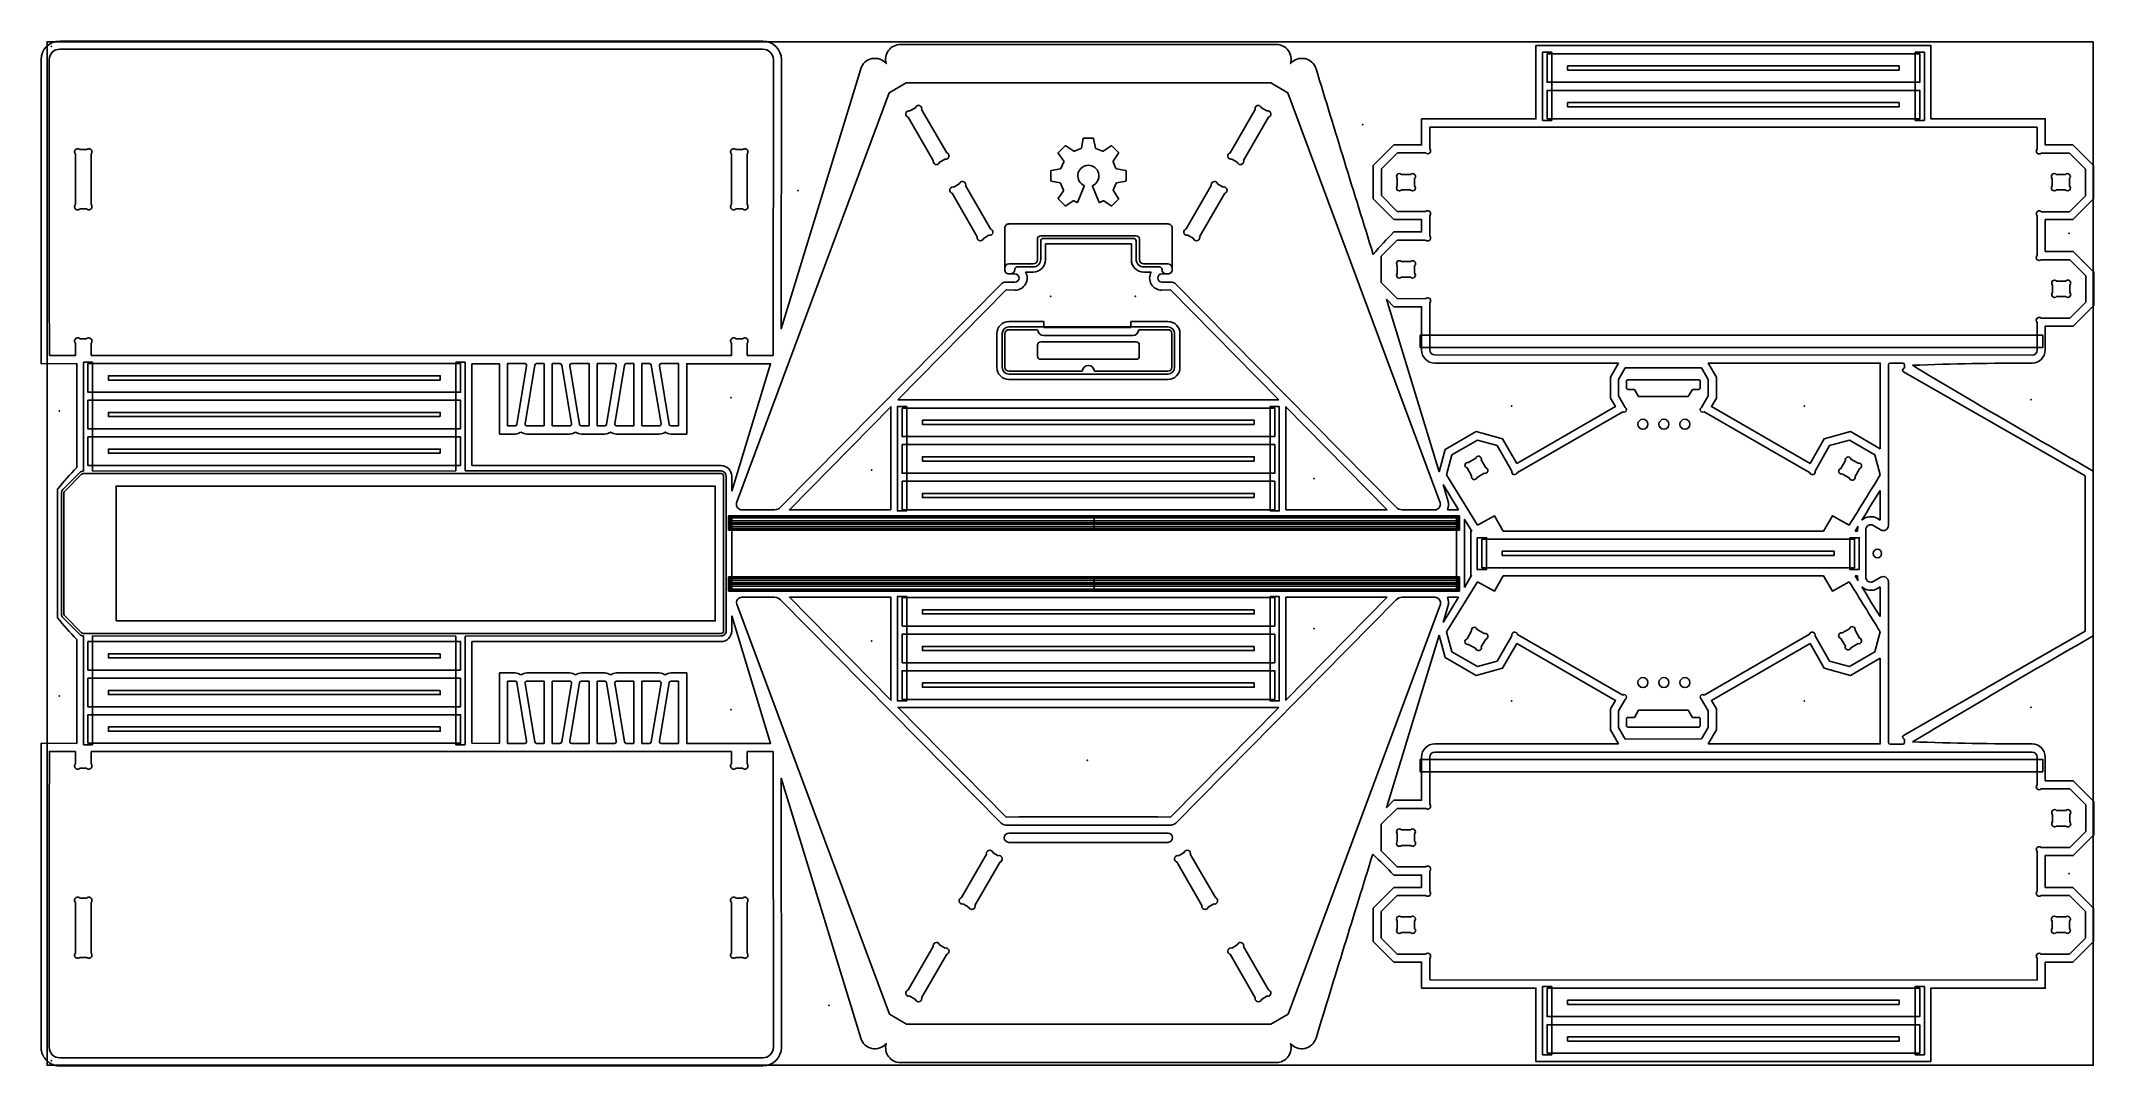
# Model space of a CAD drawing. Extents: x -0.3 to 96, y 0 to 48.1.
import ezdxf

# ---------------------------------------------------------------- set-up
doc = ezdxf.new("R2010")
doc.units = 0
doc.header["$MEASUREMENT"] = 0
for name, color, linetype in [('ANGLED_POCKET_3D', 7, 'CONTINUOUS'), ('ANGLED_POCKET_ENTRY', 3, 'CONTINUOUS'), ('BOARD_FIXINGS', 6, 'CONTINUOUS'), ('CUTTING_PROFILE', 6, 'CONTINUOUS'), ('POCKETS_10MM', 5, 'CONTINUOUS'), ('POCKETS_5MM', 4, 'CONTINUOUS'), ('PROFILE_-_INSIDE', 30, 'CONTINUOUS'), ('PROFILE_-_OUTSIDE', 18, 'CONTINUOUS'), ('STOCK_PERIMETER', 1, 'CONTINUOUS')]:
    doc.layers.add(name, color=color, linetype=linetype)

msp = doc.modelspace()

# ---------------------------------------------------------------- linework, layer by layer
at = {"layer": 'ANGLED_POCKET_3D'}
for p, q in [((31.969, 25.783), (31.969, 25.726)), ((31.969, 25.783, -0.42), (31.969, 25.783)), ((31.969, 25.114, -0.42), (31.969, 25.783, -0.42)), ((66.264, 25.783, -0.42), (31.969, 25.783, -0.42)), ((66.264, 25.783), (31.969, 25.783)), ((31.969, 25.783, -0.21), (31.969, 25.726, -0.21)), ((66.264, 25.783, -0.21), (31.969, 25.783, -0.21)), ((66.264, 25.754), (31.969, 25.754)), ((31.969, 25.726), (31.969, 25.726, -0.354)), ((31.969, 25.167), (31.969, 25.726)), ((31.969, 25.726, -0.354), (31.969, 25.372, -0.354)), ((32.049, 25.726), (31.969, 25.726)), ((31.969, 25.726, -0.177), (31.969, 25.269, -0.177)), ((31.969, 25.448, -0.354), (31.969, 25.448, -0.42)), ((66.264, 25.448, -0.42), (31.969, 25.448, -0.42)), ((31.969, 25.447, -0.354), (31.969, 25.447)), ((32.049, 25.447), (31.969, 25.447)), ((31.969, 25.372, -0.354), (31.969, 25.167)), ((31.969, 25.288, -0.21), (31.969, 25.114, -0.21)), ((32.049, 25.167), (31.969, 25.167)), ((31.969, 25.167), (31.969, 25.114)), ((66.264, 25.14), (31.969, 25.14)), ((31.969, 25.114), (31.969, 25.114, -0.42)), ((66.264, 25.114), (31.969, 25.114)), ((66.264, 25.114, -0.42), (31.969, 25.114, -0.42)), ((66.264, 25.114, -0.21), (31.969, 25.114, -0.21)), ((32.009, 25.726), (32.009, 25.167)), ((32.049, 25.726), (32.049, 25.726, -0.354)), ((32.049, 25.167), (32.049, 25.726)), ((32.049, 25.726, -0.354), (32.049, 25.372, -0.354)), ((66.185, 25.726, -0.354), (32.049, 25.726, -0.354)), ((66.185, 25.726), (32.049, 25.726)), ((32.049, 25.726, -0.177), (32.049, 25.269, -0.177)), ((66.185, 25.726, -0.177), (32.049, 25.726, -0.177)), ((66.185, 25.549, -0.354), (32.049, 25.549, -0.354)), ((32.049, 25.447, -0.354), (32.049, 25.447)), ((32.049, 25.372, -0.354), (32.049, 25.167)), ((66.185, 25.372, -0.354), (32.049, 25.372, -0.354)), ((66.185, 25.269, -0.177), (32.049, 25.269, -0.177)), ((66.185, 25.167), (32.049, 25.167)), ((49.117, 25.114, -0.42), (49.117, 25.783, -0.42)), ((49.117, 25.783, -0.42), (49.117, 25.783)), ((49.117, 25.783), (49.117, 25.726)), ((49.117, 25.726), (49.117, 25.726, -0.354)), ((49.117, 25.726, -0.354), (49.117, 25.372, -0.354)), ((49.117, 25.372, -0.354), (49.117, 25.167)), ((49.117, 25.167), (49.117, 25.114)), ((49.117, 25.114), (49.117, 25.114, -0.42)), ((66.185, 25.726), (66.264, 25.726)), ((66.185, 25.167), (66.185, 25.726)), ((66.185, 25.726), (66.185, 25.726, -0.354)), ((66.185, 25.726, -0.354), (66.185, 25.372, -0.354)), ((66.185, 25.726, -0.177), (66.185, 25.269, -0.177)), ((66.185, 25.447, -0.354), (66.185, 25.447)), ((66.185, 25.447), (66.264, 25.447)), ((66.185, 25.372, -0.354), (66.185, 25.167)), ((66.264, 25.167), (66.185, 25.167)), ((66.225, 25.726), (66.225, 25.167)), ((66.264, 25.783), (66.264, 25.726)), ((66.264, 25.783, -0.42), (66.264, 25.783)), ((66.264, 25.114, -0.42), (66.264, 25.783, -0.42)), ((66.264, 25.783, -0.21), (66.264, 25.726, -0.21)), ((66.264, 25.726), (66.264, 25.726, -0.354)), ((66.264, 25.726, -0.354), (66.264, 25.372, -0.354)), ((66.264, 25.167), (66.264, 25.726)), ((66.264, 25.726, -0.177), (66.264, 25.269, -0.177)), ((66.264, 25.448, -0.354), (66.264, 25.448, -0.42)), ((66.264, 25.447, -0.354), (66.264, 25.447)), ((66.264, 25.372, -0.354), (66.264, 25.167)), ((66.264, 25.288, -0.21), (66.264, 25.114, -0.21)), ((66.264, 25.167), (66.264, 25.114)), ((66.264, 25.114), (66.264, 25.114, -0.42)), ((31.969, 22.913, -0.42), (31.969, 22.244, -0.42)), ((31.969, 22.913), (31.969, 22.913, -0.42)), ((31.969, 22.86), (31.969, 22.913)), ((66.264, 22.913), (31.969, 22.913)), ((66.264, 22.913, -0.42), (31.969, 22.913, -0.42)), ((31.969, 22.739, -0.21), (31.969, 22.913, -0.21)), ((66.264, 22.913, -0.21), (31.969, 22.913, -0.21)), ((66.264, 22.887), (31.969, 22.887)), ((31.969, 22.86), (31.969, 22.301)), ((31.969, 22.655, -0.354), (31.969, 22.86)), ((32.049, 22.86), (31.969, 22.86)), ((31.969, 22.301, -0.177), (31.969, 22.758, -0.177)), ((31.969, 22.301, -0.354), (31.969, 22.655, -0.354)), ((31.969, 22.58, -0.354), (31.969, 22.58)), ((32.049, 22.58), (31.969, 22.58)), ((31.969, 22.579, -0.354), (31.969, 22.579, -0.42)), ((66.264, 22.579, -0.42), (31.969, 22.579, -0.42)), ((31.969, 22.301), (31.969, 22.301, -0.354)), ((32.049, 22.301), (31.969, 22.301)), ((31.969, 22.244), (31.969, 22.301)), ((31.969, 22.244, -0.21), (31.969, 22.301, -0.21)), ((66.264, 22.272), (31.969, 22.272)), ((31.969, 22.244, -0.42), (31.969, 22.244)), ((66.264, 22.244, -0.42), (31.969, 22.244, -0.42)), ((66.264, 22.244), (31.969, 22.244)), ((66.264, 22.244, -0.21), (31.969, 22.244, -0.21)), ((32.009, 22.301), (32.009, 22.86)), ((32.049, 22.86), (32.049, 22.301)), ((32.049, 22.655, -0.354), (32.049, 22.86)), ((66.185, 22.86), (32.049, 22.86)), ((32.049, 22.301, -0.177), (32.049, 22.758, -0.177)), ((66.185, 22.758, -0.177), (32.049, 22.758, -0.177)), ((32.049, 22.301, -0.354), (32.049, 22.655, -0.354)), ((66.185, 22.655, -0.354), (32.049, 22.655, -0.354)), ((32.049, 22.58, -0.354), (32.049, 22.58)), ((66.185, 22.478, -0.354), (32.049, 22.478, -0.354)), ((32.049, 22.301), (32.049, 22.301, -0.354)), ((66.185, 22.301, -0.354), (32.049, 22.301, -0.354)), ((66.185, 22.301), (32.049, 22.301)), ((66.185, 22.301, -0.177), (32.049, 22.301, -0.177)), ((49.117, 22.86), (49.117, 22.913)), ((49.117, 22.913), (49.117, 22.913, -0.42)), ((49.117, 22.913, -0.42), (49.117, 22.244, -0.42)), ((49.117, 22.655, -0.354), (49.117, 22.86)), ((49.117, 22.301, -0.354), (49.117, 22.655, -0.354)), ((49.117, 22.244), (49.117, 22.301)), ((49.117, 22.301), (49.117, 22.301, -0.354)), ((49.117, 22.244, -0.42), (49.117, 22.244)), ((66.264, 22.86), (66.185, 22.86)), ((66.185, 22.86), (66.185, 22.301)), ((66.185, 22.655, -0.354), (66.185, 22.86)), ((66.185, 22.301, -0.177), (66.185, 22.758, -0.177)), ((66.185, 22.301, -0.354), (66.185, 22.655, -0.354)), ((66.185, 22.58, -0.354), (66.185, 22.58)), ((66.185, 22.58), (66.264, 22.58)), ((66.185, 22.301), (66.264, 22.301)), ((66.185, 22.301), (66.185, 22.301, -0.354)), ((66.225, 22.301), (66.225, 22.86)), ((66.264, 22.913, -0.42), (66.264, 22.244, -0.42)), ((66.264, 22.913), (66.264, 22.913, -0.42)), ((66.264, 22.86), (66.264, 22.913)), ((66.264, 22.739, -0.21), (66.264, 22.913, -0.21)), ((66.264, 22.655, -0.354), (66.264, 22.86)), ((66.264, 22.86), (66.264, 22.301)), ((66.264, 22.301, -0.177), (66.264, 22.758, -0.177)), ((66.264, 22.301, -0.354), (66.264, 22.655, -0.354)), ((66.264, 22.58, -0.354), (66.264, 22.58)), ((66.264, 22.579, -0.354), (66.264, 22.579, -0.42)), ((66.264, 22.301), (66.264, 22.301, -0.354)), ((66.264, 22.244), (66.264, 22.301)), ((66.264, 22.244, -0.21), (66.264, 22.301, -0.21)), ((66.264, 22.244, -0.42), (66.264, 22.244))]:
    msp.add_line(p, q, dxfattribs=at)
at = {"layer": 'ANGLED_POCKET_ENTRY'}
for points in [[(32.049, 25.726), (66.185, 25.726), (66.185, 25.167), (32.049, 25.167)], [(32.049, 22.301), (66.185, 22.301), (66.185, 22.86), (32.049, 22.86)]]:
    msp.add_lwpolyline(points, close=True, dxfattribs=at)
at = {"layer": 'BOARD_FIXINGS'}
for p in [(0.193, 47.821), (61.721, 44.145), (35.232, 41.05), (94.856, 39.044), (47.079, 36.081), (51.049, 36.081), (32.078, 31.328), (68.699, 30.931), (82.439, 30.931), (93.065, 31.232), (0.582, 30.698), (38.677, 27.927), (59.436, 27.534), (59.436, 20.493), (38.677, 19.907), (0.582, 17.334), (32.078, 16.693), (68.699, 17.1), (82.439, 17.1), (93.065, 16.799), (48.805, 14.313), (94.856, 8.988), (36.688, 2.809), (0.193, 0.211)]:
    msp.add_point(p, dxfattribs=at)
at = {"layer": 'CUTTING_PROFILE'}
for p, q in [((46.834, 37.803), (46.834, 38.548)), ((46.834, 38.548), (50.864, 38.548)), ((50.864, 38.548), (50.864, 37.803)), ((45.899, 37.226), (46.257, 37.226)), ((51.441, 37.226), (51.799, 37.226)), ((39.905, 31.222), (44.997, 36.385)), ((44.997, 36.385), (45.405, 36.375)), ((52.293, 36.375), (52.7, 36.385)), ((52.7, 36.385), (57.789, 31.222)), ((65.301, 27.856), (62.829, 35.949)), ((46.754, 34.9), (45.119, 34.9)), ((46.754, 34.625), (46.754, 34.9)), ((52.579, 34.9), (50.832, 34.9)), ((50.832, 34.9), (50.832, 34.625)), ((44.552, 34.333), (44.552, 32.753)), ((50.832, 34.625), (46.754, 34.625)), ((53.146, 32.753), (53.146, 34.333)), ((21.22, 32.92), (19.922, 32.92)), ((19.922, 32.92), (19.922, 28.144)), ((21.22, 29.619), (21.22, 32.92)), ((65.097, 32.954), (73.722, 32.954)), ((77.926, 32.954), (86.002, 32.954)), ((85.995, 32.875), (85.995, 28.934)), ((45.119, 32.186), (52.579, 32.186)), ((57.789, 31.222), (39.905, 31.222)), ((21.955, 29.619), (21.22, 29.619)), ((23.322, 29.619), (22.509, 29.619)), ((24.515, 29.619), (23.322, 29.619)), ((25.613, 29.619), (25.069, 29.619)), ((26.158, 29.619), (25.613, 29.619)), ((27.905, 29.619), (26.712, 29.619)), ((19.922, 28.144), (31.621, 28.143)), ((0.486, 20.996), (0.486, 27.035)), ((32.119, 27.645), (32.119, 26.944)), ((65.715, 26.501), (65.486, 27.248)), ((65.486, 27.248), (66.217, 26.067)), ((85.995, 26.98), (85.995, 25.579)), ((66.217, 26.067), (65.69, 26.067)), ((84.813, 25.069), (84.959, 25.305)), ((84.932, 25.069), (84.813, 25.069)), ((84.932, 25.126), (84.932, 25.069)), ((85.995, 25.579), (85.859, 25.658)), ((84.932, 22.963), (84.813, 22.963)), ((84.813, 22.963), (84.959, 22.727)), ((84.932, 22.906), (84.932, 22.963)), ((85.995, 22.453), (85.859, 22.373)), ((85.995, 21.052), (85.995, 22.453)), ((65.084, 21.96), (65.118, 21.96)), ((65.486, 20.779), (66.217, 21.96)), ((65.715, 21.526), (65.486, 20.779)), ((66.217, 21.96), (65.69, 21.96)), ((32.119, 20.382), (32.119, 21.083)), ((19.922, 19.883), (31.621, 19.884)), ((19.922, 15.107), (19.922, 19.883)), ((65.301, 20.176), (62.829, 12.083)), ((21.955, 18.408), (21.22, 18.408)), ((21.22, 18.408), (21.22, 15.106)), ((23.322, 18.408), (22.509, 18.408)), ((24.515, 18.408), (23.322, 18.408)), ((25.613, 18.408), (25.069, 18.408)), ((26.158, 18.408), (25.613, 18.408)), ((27.905, 18.408), (26.712, 18.408)), ((85.995, 15.157), (85.995, 19.098)), ((21.22, 15.106), (19.922, 15.107)), ((65.097, 15.078), (73.722, 15.078)), ((77.926, 15.078), (86.002, 15.078)), ((40.325, 1.927), (40.313, 1.927)), ((57.419, 1.927), (57.403, 1.927))]:
    msp.add_line(p, q, dxfattribs=at)
for points in [[(0.486, 27.035, -0.023382), (1.396, 28.049), (1.396, 32.925), (-0.273, 32.924, -0.000004), (-0.282, 47.193, -0.411755), (0.598, 48.065), (33.572, 48.065, -0.41102), (34.452, 47.195), (34.444, 34.561), (38.171, 46.761, -0.594045), (39.366, 47.007, -0.50276), (40.032, 47.902), (57.666, 47.902, -0.50276), (58.331, 47.007, -0.594045), (59.527, 46.761, 0.001258), (62.21, 38.054)], [(62.21, 38.054, -0.018621), (63.183, 39.105), (64.481, 39.105), (64.481, 39.684), (63.183, 39.684), (62.21, 40.657), (62.21, 42.221), (63.183, 43.194), (64.481, 43.194), (64.481, 44.41), (69.844, 44.411), (69.844, 47.85), (88.37, 47.85), (88.37, 44.414), (93.734, 44.415), (93.734, 43.194), (95.032, 43.194), (96.004, 42.221), (96.004, 40.657), (95.032, 39.684), (93.734, 39.684), (93.734, 38.194), (95.047, 38.194), (96.019, 37.221), (96.019, 35.657), (95.047, 34.684), (93.734, 34.684), (93.734, 33.57, -0.414213), (93.118, 32.954, 0.009473), (87.505, 32.847)], [(32.119, 26.944), (33.944, 32.92), (30.006, 32.92), (30.006, 29.619), (29.271, 29.619, -0.160515), (28.995, 29.71, -0.160515), (28.718, 29.619), (27.905, 29.619)], [(87.505, 32.847, 0.004589), (95.984, 27.883), (95.984, 20.148, 0.004424), (87.508, 15.179)], [(62.189, 9.905, 0.001213), (59.526, 1.265, -0.594022), (58.33, 1.02, -0.502758), (57.665, 0.125), (40.033, 0.125, -0.498781), (39.365, 1.014, -0.589833), (38.172, 1.265), (34.444, 13.47), (34.452, 0.836, -0.41102), (33.572, -0.034), (0.598, -0.034), (0.578, -0.034), (0.559, -0.033), (0.539, -0.032), (0.519, -0.03), (0.499, -0.028), (0.479, -0.026), (0.459, -0.023), (0.439, -0.019), (0.418, -0.015), (0.398, -0.011), (0.377, -0.006), (0.357, 0), (0.337, 0.006), (0.316, 0.012), (0.296, 0.019), (0.276, 0.027), (0.255, 0.035), (0.235, 0.044), (0.215, 0.053), (0.196, 0.063), (0.176, 0.074), (0.157, 0.085), (0.138, 0.096), (0.119, 0.108), (0.1, 0.12), (0.082, 0.133), (0.064, 0.147), (0.046, 0.161), (0.028, 0.175), (0.011, 0.19), (-0.005, 0.205), (-0.022, 0.221), (-0.038, 0.237), (-0.053, 0.254), (-0.068, 0.271), (-0.083, 0.288), (-0.097, 0.306), (-0.11, 0.324), (-0.123, 0.342), (-0.136, 0.36), (-0.148, 0.379), (-0.16, 0.398), (-0.171, 0.418), (-0.181, 0.437), (-0.191, 0.457), (-0.201, 0.477), (-0.21, 0.497), (-0.218, 0.517), (-0.226, 0.537), (-0.233, 0.557), (-0.24, 0.577), (-0.246, 0.598), (-0.252, 0.618), (-0.257, 0.639), (-0.262, 0.659), (-0.266, 0.679), (-0.27, 0.7), (-0.273, 0.72), (-0.276, 0.74), (-0.278, 0.76), (-0.28, 0.78), (-0.281, 0.8), (-0.282, 0.819), (-0.273, 15.108), (1.396, 15.106), (1.396, 19.983, -0.023382), (0.486, 20.996)], [(32.119, 21.083), (33.944, 15.106), (30.006, 15.106), (30.006, 18.408), (29.271, 18.408, 0.160515), (28.995, 18.317, 0.160515), (28.718, 18.408), (27.905, 18.408)], [(87.508, 15.179, 0.00898), (93.118, 15.078, -0.414213), (93.734, 14.462), (93.734, 13.348), (95.047, 13.348), (96.019, 12.375), (96.019, 10.81), (95.047, 9.838), (93.734, 9.838), (93.734, 8.348), (95.032, 8.348), (96.004, 7.375), (96.004, 5.81), (95.032, 4.838), (93.734, 4.838), (93.734, 3.616), (88.37, 3.617), (88.37, 0.182), (69.844, 0.182), (69.844, 3.62), (64.481, 3.621), (64.481, 4.838), (63.183, 4.838), (62.21, 5.81), (62.21, 7.375), (63.183, 8.348), (64.481, 8.348), (64.481, 8.926), (63.183, 8.926, 0.003703), (62.189, 9.905)]]:
    msp.add_lwpolyline(points, format="xyb", dxfattribs=at)
for points in [[(62.829, 35.949), (63.183, 35.595), (64.481, 35.595), (64.481, 33.57)], [(73.722, 32.954), (73.339, 32.287), (73.339, 31.312), (73.571, 30.907), (68.947, 28.24), (68.281, 29.403), (67.042, 29.735), (65.579, 28.891), (65.301, 27.856)], [(85.995, 28.934), (84.606, 29.735), (83.367, 29.403), (82.701, 28.241), (78.077, 30.907), (78.309, 31.312), (78.309, 32.287), (77.926, 32.954)], [(73.722, 15.078), (73.339, 15.745), (73.339, 16.72), (73.571, 17.124), (68.947, 19.791), (68.281, 18.629), (67.042, 18.296), (65.579, 19.141), (65.301, 20.176)], [(85.995, 19.098), (84.606, 18.296), (83.367, 18.629), (82.701, 19.791), (78.077, 17.124), (78.309, 16.72), (78.309, 15.745), (77.926, 15.078)], [(62.829, 12.083), (63.183, 12.436), (64.481, 12.436), (64.481, 14.462)]]:
    msp.add_lwpolyline(points, dxfattribs=at)
for points in [[(39.586, 26.071), (39.586, 30.899), (34.827, 26.071)], [(62.871, 26.071), (58.112, 30.899), (58.112, 26.071)], [(66.497, 22.424), (66.497, 25.615), (66.835, 25.069), (66.786, 25.069), (66.786, 22.97), (66.835, 22.97), (66.811, 22.97)], [(39.586, 21.96), (39.586, 17.132), (34.827, 21.96)], [(62.871, 21.96), (58.112, 17.132), (58.112, 21.96)], [(57.776, 16.791), (52.7, 11.642), (52.104, 11.652), (45.594, 11.652), (44.997, 11.642), (39.922, 16.791)]]:
    msp.add_lwpolyline(points, close=True, dxfattribs=at)
for centre, radius, start, end in [((46.257, 37.803), 0.577, 270, 0), ((51.441, 37.803), 0.577, 180, 270), ((45.405, 36.944), 0.57, 270, 29.67545), ((52.293, 36.944), 0.57, 150.32455, 270), ((45.119, 34.333), 0.567, 90, 180), ((52.579, 34.333), 0.567, 360, 90), ((45.119, 32.753), 0.567, 180, 270), ((52.579, 32.753), 0.567, 270, 0), ((65.097, 33.57), 0.616, 180.00004, 270), ((86.454, 32.875), 0.459, 170.11647, 179.99999), ((21.955, 30.085), 0.466, 270, 306.47609), ((22.509, 30.085), 0.466, 233.52391, 270), ((24.515, 30.085), 0.466, 270, 306.47609), ((25.069, 30.085), 0.466, 233.52391, 270), ((26.158, 30.085), 0.466, 270, 306.47609), ((26.712, 30.085), 0.466, 233.52391, 270), ((31.621, 27.645), 0.498, 359.96405, 89.99826), ((14211.38, -8715.141), 16611.778, 148.2468709, 148.2525723), ((65.112, 26.317), 0.63, 336.62014, 16.97484), ((85.548, 25.126), 0.616, 163.14791, 180), ((85.548, 25.126), 0.616, 59.6957, 133.35833), ((85.548, 22.906), 0.616, 180, 196.85209), ((85.548, 22.906), 0.616, 226.64167, 300.3043), ((14211.38, 8763.172), 16611.778, 211.7474277, 211.7531291), ((65.112, 21.71), 0.63, 343.02516, 23.37986), ((31.621, 20.382), 0.498, 270.00174, 0.03595), ((21.955, 17.942), 0.466, 53.52391, 90), ((22.509, 17.942), 0.466, 90, 126.47609), ((24.515, 17.942), 0.466, 53.52391, 90), ((25.069, 17.942), 0.466, 90, 126.47609), ((26.158, 17.942), 0.466, 53.52391, 90), ((26.712, 17.942), 0.466, 90, 126.47609), ((65.097, 14.462), 0.616, 90, 179.99996), ((86.454, 15.157), 0.459, 180.00001, 189.88353)]:
    msp.add_arc(centre, radius, start, end, dxfattribs=at)
at = {"layer": 'POCKETS_10MM'}
for p, q in [((47.558, 42.091), (47.692, 42.402)), ((48.195, 42.894), (48.496, 43.017)), ((49.202, 43.017), (49.503, 42.894)), ((50.006, 42.402), (50.14, 42.091)), ((47.68, 41.062), (47.547, 41.393)), ((48.315, 40.485), (48.163, 40.566)), ((49.535, 40.566), (49.383, 40.485)), ((50.151, 41.393), (50.018, 41.062)), ((44.804, 32.753), (44.804, 34.333)), ((45.119, 34.648), (52.579, 34.648)), ((46.464, 33.803), (46.464, 33.278)), ((51.087, 33.951), (46.611, 33.951)), ((51.234, 33.278), (51.234, 33.803)), ((52.894, 34.333), (52.894, 32.753)), ((1.703, 27.887), (1.703, 32.994)), ((1.703, 32.994), (2.136, 32.994)), ((2.136, 32.994), (2.136, 27.887)), ((19.183, 27.888), (19.183, 32.994)), ((19.183, 32.994), (19.616, 32.994)), ((19.616, 32.994), (19.616, 27.888)), ((46.611, 33.13), (51.087, 33.13)), ((52.579, 32.438), (45.119, 32.438)), ((0.693, 26.95), (0.744, 27.026)), ((0.744, 27.026), (1.536, 27.818)), ((1.703, 27.887), (1.703, 27.887)), ((2.136, 27.887), (19.183, 27.888)), ((19.616, 27.888), (31.616, 27.889)), ((31.855, 27.653), (31.857, 20.382)), ((0.675, 26.859), (0.693, 26.95)), ((0.675, 21.172), (0.675, 26.859)), ((1.536, 20.214), (0.744, 21.005)), ((1.703, 15.037), (1.703, 20.145)), ((19.183, 20.144), (2.136, 20.145)), ((2.136, 20.145), (2.136, 15.037)), ((19.183, 15.037), (19.183, 20.144)), ((31.621, 20.145), (19.616, 20.144)), ((19.616, 20.144), (19.616, 15.037)), ((2.136, 15.037), (1.703, 15.037)), ((19.616, 15.037), (19.183, 15.037))]:
    msp.add_line(p, q, dxfattribs=at)
for points in [[(70.584, 47.539), (70.584, 44.344), (70.151, 44.344), (70.151, 47.539)], [(87.631, 47.539), (87.631, 44.344), (88.064, 44.344), (88.064, 47.539)], [(64.414, 34.26), (64.414, 33.676), (93.614, 33.676), (93.614, 34.26)], [(40.326, 26.017), (40.326, 30.912), (39.893, 30.912), (39.893, 26.017)], [(57.372, 26.017), (57.372, 30.912), (57.805, 30.912), (57.805, 26.017)], [(3.234, 20.853), (31.345, 20.854), (31.341, 27.18), (3.234, 27.178)], [(67.093, 23.262), (67.526, 23.262), (67.526, 24.758), (67.093, 24.758)], [(85.006, 23.262), (84.573, 23.262), (84.573, 24.758), (85.006, 24.758)], [(40.326, 21.997), (40.326, 17.101), (39.893, 17.101), (39.893, 21.997)], [(57.372, 21.997), (57.372, 17.101), (57.805, 17.101), (57.805, 21.997)], [(64.414, 13.771), (64.414, 14.355), (93.614, 14.355), (93.614, 13.771)], [(70.584, 0.492), (70.584, 3.688), (70.151, 3.688), (70.151, 0.492)], [(87.631, 0.492), (87.631, 3.688), (88.064, 3.688), (88.064, 0.492)]]:
    msp.add_lwpolyline(points, close=True, dxfattribs=at)
for points in [[(48.496, 43.017, 0.242832), (48.518, 43.042), (48.602, 43.492, -0.343155), (48.625, 43.511), (49.073, 43.511, -0.342745), (49.096, 43.492), (49.18, 43.042, 0.243573), (49.202, 43.017)], [(47.692, 42.402, 0.247752), (47.69, 42.435), (47.436, 42.805, -0.341571), (47.439, 42.835), (47.755, 43.151, -0.343622), (47.785, 43.154), (48.161, 42.896, 0.241389), (48.195, 42.894)], [(49.503, 42.894, 0.241471), (49.537, 42.896), (49.913, 43.154, -0.343447), (49.943, 43.151), (50.259, 42.835, -0.34221), (50.262, 42.805), (50.008, 42.435, 0.246616), (50.006, 42.402)], [(47.098, 41.494, -0.343186), (47.079, 41.517), (47.079, 41.965, -0.341956), (47.098, 41.988), (47.533, 42.069, 0.239287), (47.558, 42.091)], [(47.547, 41.393, 0.248644), (47.522, 41.415), (47.098, 41.494)], [(50.14, 42.091, 0.240404), (50.165, 42.069), (50.6, 41.988, -0.34245), (50.619, 41.965), (50.619, 41.517, -0.343186), (50.6, 41.494), (50.176, 41.415, 0.248501), (50.151, 41.393)], [(48.163, 40.566, 0.261342), (48.13, 40.565), (47.785, 40.328, -0.340847), (47.755, 40.331), (47.439, 40.647, -0.342703), (47.436, 40.677), (47.677, 41.028, 0.240875), (47.68, 41.062)], [(48.583, 41.322), (48.607, 41.303), (48.645, 41.28, -0.351653), (48.654, 41.252), (48.34, 40.494, -0.446825), (48.315, 40.485)], [(49.383, 40.485, -0.446574), (49.358, 40.494), (49.044, 41.252, -0.353509), (49.053, 41.28), (49.091, 41.303), (49.115, 41.322)], [(50.018, 41.062, 0.242002), (50.021, 41.028), (50.262, 40.677, -0.341425), (50.259, 40.647), (49.943, 40.331, -0.340556), (49.913, 40.328), (49.568, 40.565, 0.261321), (49.535, 40.566)]]:
    msp.add_lwpolyline(points, format="xyb", dxfattribs=at)
for points in [[(45.395, 37.339, -0.413965), (45.198, 37.134), (45.119, 37.134, -0.414214), (44.922, 37.331), (44.922, 39.286, -0.414214), (45.119, 39.482), (52.579, 39.482, -0.414214), (52.776, 39.286), (52.776, 37.331, -0.414214), (52.579, 37.134), (52.5, 37.134, -0.413965), (52.303, 37.339, 0.413541), (52.185, 37.465), (51.441, 37.465, -0.414214), (51.087, 37.82), (51.087, 38.682, 0.414214), (50.968, 38.8), (46.73, 38.8, 0.414214), (46.611, 38.682), (46.611, 37.82, -0.414214), (46.257, 37.465), (45.513, 37.465, 0.413541)], [(45.119, 10.893), (52.579, 10.893, -1), (52.579, 10.46), (45.119, 10.46, -1)]]:
    msp.add_lwpolyline(points, format="xyb", close=True, dxfattribs=at)
for centre, radius, start, end in [((48.849, 41.739), 0.495, 302.58522, 237.41478), ((45.119, 34.333), 0.315, 90, 180), ((46.611, 33.803), 0.148, 90, 180), ((51.087, 33.803), 0.148, 360, 90), ((52.579, 34.333), 0.315, 360, 90), ((45.119, 32.753), 0.315, 180, 270), ((46.611, 33.278), 0.148, 180, 270), ((51.087, 33.278), 0.148, 270, 0), ((52.579, 32.753), 0.315, 270, 0), ((1.703, 27.651), 0.236, 89.98296, 135.00595), ((31.615, 27.649), 0.24, 0.84936, 89.74807), ((0.911, 21.172), 0.236, 180, 225), ((31.621, 20.382), 0.236, 270.01548, 0.02324), ((1.703, 20.381), 0.236, 225.00002, 270.00171)]:
    msp.add_arc(centre, radius, start, end, dxfattribs=at)
at = {"layer": 'POCKETS_5MM'}
for points in [[(86.89, 46.702), (86.89, 46.899), (71.324, 46.899), (71.324, 46.702)], [(86.89, 45.18), (86.89, 44.984), (71.324, 44.984), (71.324, 45.18)], [(18.442, 32.157), (18.442, 32.354), (2.875, 32.354), (2.875, 32.157)], [(18.442, 30.439), (18.442, 30.636), (2.875, 30.636), (2.875, 30.439)], [(56.632, 30.075), (56.632, 30.272), (41.065, 30.272), (41.065, 30.075)], [(18.442, 28.72), (18.442, 28.917), (2.875, 28.917), (2.875, 28.72)], [(56.632, 28.356), (56.632, 28.553), (41.065, 28.553), (41.065, 28.356)], [(56.632, 26.638), (56.632, 26.834), (41.065, 26.834), (41.065, 26.638)], [(83.832, 23.921), (83.832, 24.118), (68.266, 24.118), (68.266, 23.921)], [(56.632, 21.376), (56.632, 21.179), (41.065, 21.179), (41.065, 21.376)], [(18.442, 19.311), (18.442, 19.115), (2.875, 19.115), (2.875, 19.311)], [(56.632, 19.658), (56.632, 19.461), (41.065, 19.461), (41.065, 19.658)], [(18.442, 17.593), (18.442, 17.396), (2.875, 17.396), (2.875, 17.593)], [(56.632, 17.939), (56.632, 17.742), (41.065, 17.742), (41.065, 17.939)], [(18.442, 15.874), (18.442, 15.677), (2.875, 15.677), (2.875, 15.874)], [(86.89, 2.851), (86.89, 3.048), (71.324, 3.048), (71.324, 2.851)], [(86.89, 1.329), (86.89, 1.132), (71.324, 1.132), (71.324, 1.329)]]:
    msp.add_lwpolyline(points, close=True, dxfattribs=at)
at = {"layer": 'PROFILE_-_INSIDE'}
for p, q in [((40.394, 44.493), (40.363, 44.504)), ((41.572, 42.454), (40.394, 44.493)), ((40.473, 44.786), (40.734, 44.937)), ((41.033, 44.891), (41.027, 44.858)), ((41.027, 44.858), (42.204, 42.819)), ((56.671, 44.858), (55.494, 42.819)), ((56.126, 42.454), (57.304, 44.493)), ((56.665, 44.891), (56.671, 44.858)), ((57.225, 44.786), (56.964, 44.937)), ((57.304, 44.493), (57.335, 44.504)), ((1.333, 42.754), (1.333, 40.4)), ((1.849, 42.969), (1.548, 42.969)), ((2.064, 40.4), (2.064, 42.754)), ((32.107, 40.4), (32.107, 42.754)), ((32.321, 42.969), (32.622, 42.969)), ((32.837, 42.754), (32.837, 40.4)), ((41.565, 42.421), (41.572, 42.454)), ((42.125, 42.526), (41.865, 42.375)), ((42.204, 42.819), (42.235, 42.808)), ((55.494, 42.819), (55.463, 42.808)), ((55.573, 42.526), (55.833, 42.375)), ((56.133, 42.421), (56.126, 42.454)), ((63.34, 41.266), (63.34, 41.615)), ((63.531, 41.805), (63.961, 41.805)), ((64.152, 41.615), (64.152, 41.266)), ((94.063, 41.266), (94.063, 41.615)), ((94.254, 41.805), (94.683, 41.805)), ((94.874, 41.614), (94.874, 41.266)), ((42.454, 40.921), (42.423, 40.932)), ((43.632, 38.882), (42.454, 40.921)), ((42.533, 41.214), (42.793, 41.365)), ((43.093, 41.319), (43.087, 41.286)), ((43.087, 41.286), (44.264, 39.247)), ((54.611, 41.286), (53.434, 39.247)), ((54.066, 38.882), (55.244, 40.921)), ((54.605, 41.319), (54.611, 41.286)), ((55.165, 41.214), (54.904, 41.365)), ((55.244, 40.921), (55.275, 40.932)), ((63.961, 41.075), (63.531, 41.075)), ((94.683, 41.075), (94.253, 41.075)), ((1.548, 40.185), (1.849, 40.185)), ((32.622, 40.185), (32.321, 40.185)), ((43.625, 38.85), (43.632, 38.882)), ((44.185, 38.954), (43.925, 38.803)), ((44.264, 39.247), (44.295, 39.236)), ((53.434, 39.247), (53.403, 39.236)), ((53.513, 38.954), (53.773, 38.803)), ((54.073, 38.85), (54.066, 38.882)), ((63.531, 37.714), (63.961, 37.714)), ((63.34, 37.175), (63.34, 37.524)), ((63.961, 36.984), (63.531, 36.984)), ((64.152, 37.524), (64.152, 37.175)), ((94.078, 36.265), (94.078, 36.613)), ((94.268, 36.804), (94.698, 36.804)), ((94.889, 36.613), (94.889, 36.264)), ((94.698, 36.074), (94.268, 36.074)), ((74.098, 32.129), (74.098, 31.754)), ((77.479, 32.168), (74.169, 32.168)), ((77.55, 31.754), (77.55, 32.129)), ((74.169, 31.714), (74.462, 31.714)), ((74.462, 31.714), (74.658, 31.379)), ((74.658, 31.379), (76.99, 31.379)), ((76.99, 31.379), (77.186, 31.714)), ((77.186, 31.714), (77.479, 31.714)), ((66.611, 28.029), (66.823, 27.658)), ((67.019, 28.482), (66.682, 28.289)), ((67.492, 28.04), (67.28, 28.411)), ((84.357, 28.378), (84.144, 28.008)), ((84.954, 28.254), (84.618, 28.448)), ((84.811, 27.624), (85.024, 27.994)), ((67.083, 27.587), (67.42, 27.78)), ((84.214, 27.747), (84.551, 27.554)), ((66.611, 20.01), (66.823, 20.381)), ((67.083, 20.452), (67.42, 20.26)), ((84.214, 20.292), (84.551, 20.486)), ((84.811, 20.416), (85.024, 20.046)), ((67.019, 19.557), (66.682, 19.75)), ((67.492, 19.999), (67.28, 19.629)), ((84.357, 19.661), (84.144, 20.031)), ((84.954, 19.785), (84.618, 19.591)), ((74.462, 16.325), (74.658, 16.66)), ((74.658, 16.66), (76.99, 16.66)), ((76.99, 16.66), (77.186, 16.325)), ((74.098, 15.91), (74.098, 16.286)), ((74.169, 16.325), (74.462, 16.325)), ((77.479, 15.871), (74.169, 15.871)), ((77.186, 16.325), (77.479, 16.325)), ((77.55, 16.286), (77.55, 15.91)), ((94.078, 11.767), (94.078, 11.418)), ((94.698, 11.958), (94.268, 11.958)), ((94.889, 11.418), (94.889, 11.767)), ((63.34, 10.857), (63.34, 10.508)), ((63.961, 11.048), (63.531, 11.048)), ((64.152, 10.508), (64.152, 10.857)), ((94.268, 11.227), (94.698, 11.227)), ((44.071, 9.903), (42.893, 7.864)), ((44.064, 9.936), (44.071, 9.903)), ((44.624, 9.831), (44.364, 9.982)), ((53.074, 9.831), (53.334, 9.982)), ((53.634, 9.936), (53.627, 9.903)), ((53.627, 9.903), (54.805, 7.864)), ((63.531, 10.317), (63.961, 10.317)), ((43.526, 7.499), (44.703, 9.538)), ((44.703, 9.538), (44.734, 9.549)), ((52.995, 9.538), (52.964, 9.549)), ((54.172, 7.499), (52.995, 9.538)), ((1.548, 7.846), (1.849, 7.846)), ((32.622, 7.846), (32.321, 7.846)), ((42.893, 7.864), (42.862, 7.853)), ((54.805, 7.864), (54.836, 7.853)), ((1.333, 5.277), (1.333, 7.632)), ((2.064, 7.632), (2.064, 5.277)), ((32.107, 7.632), (32.107, 5.277)), ((32.837, 5.277), (32.837, 7.632)), ((42.972, 7.571), (43.232, 7.42)), ((43.532, 7.467), (43.526, 7.499)), ((54.166, 7.467), (54.172, 7.499)), ((54.726, 7.571), (54.466, 7.42)), ((63.34, 6.766), (63.34, 6.417)), ((63.961, 6.957), (63.531, 6.957)), ((64.152, 6.417), (64.152, 6.766)), ((94.063, 6.766), (94.063, 6.417)), ((94.683, 6.957), (94.253, 6.957)), ((94.874, 6.417), (94.874, 6.766)), ((63.531, 6.226), (63.961, 6.226)), ((94.254, 6.226), (94.683, 6.226)), ((1.849, 5.063), (1.548, 5.063)), ((32.321, 5.063), (32.622, 5.063)), ((41.571, 5.573), (40.393, 3.534)), ((41.026, 3.169), (42.203, 5.208)), ((41.564, 5.605), (41.571, 5.573)), ((42.124, 5.501), (41.864, 5.652)), ((42.203, 5.208), (42.234, 5.219)), ((55.495, 5.208), (55.464, 5.219)), ((56.672, 3.169), (55.495, 5.208)), ((55.574, 5.501), (55.834, 5.652)), ((56.134, 5.605), (56.127, 5.573)), ((56.127, 5.573), (57.305, 3.534)), ((40.393, 3.534), (40.362, 3.523)), ((40.472, 3.241), (40.732, 3.09)), ((41.032, 3.136), (41.026, 3.169)), ((56.666, 3.136), (56.672, 3.169)), ((57.226, 3.241), (56.965, 3.09)), ((57.305, 3.534), (57.336, 3.523))]:
    msp.add_line(p, q, dxfattribs=at)
for centre, radius in [((74.862, 30.08), 0.236), ((75.847, 30.08), 0.236), ((76.831, 30.08), 0.236), ((85.863, 24.016), 0.197), ((74.862, 17.959), 0.236), ((75.847, 17.959), 0.236), ((76.831, 17.959), 0.236)]:
    msp.add_circle(centre, radius, dxfattribs=at)
for centre, radius, start, end in [((40.44, 44.638), 0.155, 150.01456, 240.01456), ((40.434, 44.645), 0.146, 74.76566, 151.49906), ((40.874, 44.9), 0.146, 88.52558, 165.23375), ((40.878, 44.891), 0.155, 0.01456, 90.01456), ((56.82, 44.891), 0.155, 89.98544, 179.98544), ((56.824, 44.9), 0.146, 14.76625, 91.47442), ((57.264, 44.645), 0.146, 28.50094, 105.23434), ((57.258, 44.638), 0.155, 299.98544, 29.98544), ((1.443, 42.859), 0.151, 119.44984, 223.66432), ((1.444, 42.866), 0.146, 44.7691, 121.47743), ((1.953, 42.866), 0.146, 58.50398, 135.23747), ((1.955, 42.859), 0.151, 316.16457, 60.56237), ((32.216, 42.859), 0.151, 119.43763, 223.83543), ((32.218, 42.866), 0.146, 44.76253, 121.49602), ((32.726, 42.866), 0.146, 58.52257, 135.2309), ((32.728, 42.859), 0.151, 316.33568, 60.55016), ((41.72, 42.421), 0.155, 179.99144, 269.99144), ((41.724, 42.413), 0.146, 268.50786, 345.23845), ((42.164, 42.667), 0.146, 254.78953, 331.47347), ((42.158, 42.674), 0.155, 329.99144, 59.99144), ((55.54, 42.674), 0.155, 120.00856, 210.00856), ((55.534, 42.667), 0.146, 208.52653, 285.21047), ((55.974, 42.413), 0.146, 194.76155, 271.49214), ((55.978, 42.421), 0.155, 270.00856, 0.00856), ((42.934, 41.328), 0.146, 88.52558, 165.23375), ((42.938, 41.319), 0.155, 0.01456, 90.01456), ((54.76, 41.319), 0.155, 89.98544, 179.98544), ((54.764, 41.328), 0.146, 14.76625, 91.47442), ((63.436, 41.71), 0.135, 44.99455, 224.99442), ((64.057, 41.71), 0.135, 314.99428, 134.99528), ((94.158, 41.71), 0.135, 44.99455, 224.99442), ((94.779, 41.71), 0.135, 314.99428, 134.99528), ((42.5, 41.066), 0.155, 150.01456, 240.01456), ((42.494, 41.073), 0.146, 74.76566, 151.49906), ((55.204, 41.073), 0.146, 28.50094, 105.23434), ((55.198, 41.066), 0.155, 299.98544, 29.98544), ((63.436, 41.17), 0.135, 134.99454, 314.9945), ((64.057, 41.17), 0.135, 224.99533, 44.99416), ((94.158, 41.17), 0.135, 134.99454, 314.9945), ((94.779, 41.17), 0.135, 224.99533, 44.99416), ((1.443, 40.295), 0.152, 136.4097, 240.53245), ((1.445, 40.288), 0.146, 238.52955, 315.21329), ((1.953, 40.288), 0.146, 224.76484, 301.49518), ((1.955, 40.295), 0.151, 299.41999, 43.90944), ((32.215, 40.295), 0.151, 136.09056, 240.58001), ((32.217, 40.288), 0.146, 238.50482, 315.23516), ((32.726, 40.288), 0.146, 224.78671, 301.47045), ((32.727, 40.295), 0.152, 299.46755, 43.5903), ((43.78, 38.849), 0.155, 179.99144, 269.99144), ((43.784, 38.841), 0.146, 268.50786, 345.23845), ((44.224, 39.095), 0.146, 254.78953, 331.47347), ((44.218, 39.102), 0.155, 329.99144, 59.99144), ((53.48, 39.102), 0.155, 120.00856, 210.00856), ((53.474, 39.095), 0.146, 208.52653, 285.21047), ((53.914, 38.841), 0.146, 194.76155, 271.49214), ((53.918, 38.849), 0.155, 270.00856, 0.00856), ((63.436, 37.619), 0.135, 44.99455, 224.99442), ((64.057, 37.619), 0.135, 314.99428, 134.99528), ((63.436, 37.079), 0.135, 134.99454, 314.9945), ((64.057, 37.079), 0.135, 224.99533, 44.99416), ((94.173, 36.709), 0.135, 44.99455, 224.99442), ((94.794, 36.709), 0.135, 314.99428, 134.99528), ((94.173, 36.169), 0.135, 134.99454, 314.9945), ((94.794, 36.169), 0.135, 224.99533, 44.99416), ((74.157, 32.107), 0.0628, 78.91072, 159.03364), ((77.491, 32.107), 0.0628, 20.96632, 101.08912), ((74.157, 31.775), 0.0624, 200.50379, 281.25293), ((77.491, 31.775), 0.0624, 258.74707, 339.49622), ((66.647, 28.159), 0.135, 74.73182, 254.73177), ((67.15, 28.446), 0.135, 344.73183, 164.7317), ((67.456, 27.91), 0.135, 254.7309, 74.73453), ((84.179, 27.878), 0.135, 105.04585, 285.04948), ((84.488, 28.413), 0.135, 15.04868, 195.04855), ((84.989, 28.124), 0.135, 285.04861, 105.04856), ((66.953, 27.623), 0.135, 164.73459, 344.73078), ((84.681, 27.589), 0.135, 195.0496, 15.04579), ((66.953, 20.417), 0.135, 15.26922, 195.26541), ((67.456, 20.129), 0.135, 285.26547, 105.2691), ((84.179, 20.161), 0.135, 74.95052, 254.95415), ((84.681, 20.451), 0.135, 344.95421, 164.9504), ((66.647, 19.88), 0.135, 105.26823, 285.26818), ((67.15, 19.593), 0.135, 195.2683, 15.26817), ((84.488, 19.626), 0.135, 164.95145, 344.95132), ((84.989, 19.915), 0.135, 254.95144, 74.95139), ((74.157, 16.264), 0.0624, 78.74707, 159.49621), ((74.157, 15.933), 0.0628, 200.96636, 281.08928), ((77.491, 16.264), 0.0624, 20.50378, 101.25293), ((77.491, 15.933), 0.0628, 258.91088, 339.03368), ((94.173, 11.862), 0.135, 45.0055, 225.00546), ((94.794, 11.863), 0.135, 315.00584, 135.00467), ((63.436, 10.952), 0.135, 45.0055, 225.00546), ((64.057, 10.952), 0.135, 315.00584, 135.00467), ((94.173, 11.323), 0.135, 135.00558, 315.00545), ((94.794, 11.323), 0.135, 225.00472, 45.00572), ((44.219, 9.936), 0.155, 90.00856, 180.00856), ((44.223, 9.945), 0.146, 14.76155, 91.49214), ((44.663, 9.69), 0.146, 28.52653, 105.21047), ((44.657, 9.683), 0.155, 300.00856, 30.00856), ((53.041, 9.683), 0.155, 149.99144, 239.99144), ((53.035, 9.69), 0.146, 74.78953, 151.47347), ((53.475, 9.945), 0.146, 88.50786, 165.23845), ((53.479, 9.936), 0.155, 359.99144, 89.99144), ((63.436, 10.412), 0.135, 135.00558, 315.00545), ((64.057, 10.413), 0.135, 225.00472, 45.00572), ((1.443, 7.736), 0.152, 119.46755, 223.5903), ((1.445, 7.744), 0.146, 44.78671, 121.47045), ((1.953, 7.744), 0.146, 58.50482, 135.23516), ((1.955, 7.736), 0.151, 316.09056, 60.58001), ((32.215, 7.736), 0.151, 119.41999, 223.90944), ((32.217, 7.744), 0.146, 44.76484, 121.49518), ((32.726, 7.744), 0.146, 58.52955, 135.21329), ((32.727, 7.736), 0.152, 316.4097, 60.53245), ((42.939, 7.719), 0.155, 119.98544, 209.98544), ((54.759, 7.719), 0.155, 330.01456, 60.01456), ((42.933, 7.712), 0.146, 208.50094, 285.23434), ((43.373, 7.458), 0.146, 194.76625, 271.47442), ((43.377, 7.467), 0.155, 269.98544, 359.98544), ((54.321, 7.467), 0.155, 180.01456, 270.01456), ((54.325, 7.458), 0.146, 268.52558, 345.23375), ((54.765, 7.712), 0.146, 254.76566, 331.49906), ((63.436, 6.861), 0.135, 45.0055, 225.00546), ((64.057, 6.861), 0.135, 315.00584, 135.00467), ((94.158, 6.861), 0.135, 45.0055, 225.00546), ((94.779, 6.861), 0.135, 315.00584, 135.00467), ((63.436, 6.321), 0.135, 135.00558, 315.00545), ((64.057, 6.322), 0.135, 225.00472, 45.00572), ((94.158, 6.321), 0.135, 135.00558, 315.00545), ((94.779, 6.322), 0.135, 225.00472, 45.00572), ((1.443, 5.173), 0.151, 136.33568, 240.55016), ((1.444, 5.165), 0.146, 238.52257, 315.2309), ((1.953, 5.165), 0.146, 224.76253, 301.49602), ((1.955, 5.173), 0.151, 299.43763, 43.83543), ((32.216, 5.173), 0.151, 136.16457, 240.56237), ((32.218, 5.165), 0.146, 238.50398, 315.23747), ((32.726, 5.165), 0.146, 224.7691, 301.47743), ((32.728, 5.173), 0.151, 299.44984, 43.66432), ((41.719, 5.606), 0.155, 90.00856, 180.00856), ((41.723, 5.614), 0.146, 14.76155, 91.49214), ((42.163, 5.36), 0.146, 28.52653, 105.21047), ((42.157, 5.353), 0.155, 300.00856, 30.00856), ((55.541, 5.353), 0.155, 149.99144, 239.99144), ((55.535, 5.36), 0.146, 74.78953, 151.47347), ((55.975, 5.614), 0.146, 88.50786, 165.23845), ((55.979, 5.606), 0.155, 359.99144, 89.99144), ((40.439, 3.389), 0.155, 119.98544, 209.98544), ((40.433, 3.382), 0.146, 208.50094, 285.23434), ((40.873, 3.127), 0.146, 194.76625, 271.47442), ((40.877, 3.136), 0.155, 269.98544, 359.98544), ((56.821, 3.136), 0.155, 180.01456, 270.01456), ((56.825, 3.127), 0.146, 268.52558, 345.23375), ((57.265, 3.382), 0.146, 254.76566, 331.49906), ((57.259, 3.389), 0.155, 330.01456, 60.01456)]:
    msp.add_arc(centre, radius, start, end, dxfattribs=at)
at = {"layer": 'PROFILE_-_OUTSIDE'}
for p, q in [((33.572, 47.685), (0.598, 47.685)), ((34.063, 33.304), (34.072, 47.191)), ((57.386, 46.1), (40.308, 46.1)), ((64.863, 43.005), (64.863, 44.03)), ((64.863, 44.03), (93.356, 44.026)), ((93.356, 44.026), (93.356, 42.995)), ((62.592, 42.065), (63.342, 42.814)), ((63.342, 42.814), (64.672, 42.814)), ((93.547, 42.804), (94.876, 42.804)), ((94.876, 42.804), (95.626, 42.054)), ((62.591, 40.815), (62.592, 42.065)), ((95.626, 42.054), (95.625, 40.804)), ((63.341, 40.064), (62.591, 40.815)), ((95.625, 40.804), (94.875, 40.054)), ((64.671, 40.064), (63.341, 40.064)), ((64.861, 38.916), (64.861, 39.873)), ((93.355, 39.679), (93.354, 38.179)), ((93.355, 39.863), (93.355, 39.679)), ((94.875, 40.054), (93.546, 40.054)), ((46.454, 37.93), (46.454, 38.771)), ((46.611, 38.928), (51.087, 38.928)), ((51.244, 38.771), (51.244, 37.93)), ((62.59, 37.976), (63.341, 38.726)), ((63.341, 38.726), (64.67, 38.725)), ((45.119, 37.606), (46.257, 37.606)), ((46.454, 37.803), (46.454, 37.93)), ((51.244, 37.93), (51.244, 37.803)), ((51.441, 37.606), (52.579, 37.606)), ((62.59, 36.726), (62.59, 37.976)), ((93.354, 38.179), (93.354, 37.995)), ((93.545, 37.804), (94.889, 37.804)), ((94.889, 37.804), (95.639, 37.054)), ((34.409, 26.184), (44.75, 36.661)), ((44.922, 37.331), (44.922, 37.41)), ((44.974, 36.755), (45.405, 36.755)), ((45.405, 37.134), (45.119, 37.134)), ((52.579, 37.134), (52.293, 37.134)), ((52.293, 36.755), (52.724, 36.755)), ((52.776, 37.41), (52.776, 37.331)), ((52.948, 36.661), (63.289, 26.184)), ((63.34, 35.976), (62.59, 36.726)), ((95.639, 37.054), (95.639, 35.804)), ((64.669, 35.975), (63.34, 35.976)), ((64.859, 33.57), (64.86, 35.784)), ((95.639, 35.804), (94.888, 35.054)), ((93.353, 34.863), (93.353, 33.56)), ((94.888, 35.054), (93.544, 35.054)), ((1.333, 33.305), (1.333, 33.878)), ((1.547, 34.092), (1.848, 34.092)), ((2.063, 33.878), (2.063, 33.305)), ((32.107, 33.305), (32.107, 33.878)), ((32.322, 34.092), (32.623, 34.092)), ((32.838, 33.878), (32.838, 33.305)), ((44.932, 34.333), (44.932, 32.753)), ((46.469, 34.52), (45.119, 34.52)), ((50.927, 34.245), (46.754, 34.245)), ((52.579, 34.52), (51.212, 34.52)), ((52.766, 32.753), (52.766, 34.333)), ((0.107, 33.304), (1.333, 33.305)), ((2.063, 33.305), (32.107, 33.305)), ((21.6, 32.925), (21.6, 30.004)), ((23.322, 30.004), (23.322, 32.925)), ((23.702, 32.925), (23.702, 30.004)), ((25.423, 30.004), (25.423, 32.925)), ((25.803, 30.004), (25.803, 32.925)), ((27.525, 32.925), (27.525, 30.004)), ((27.905, 30.004), (27.905, 32.925)), ((29.626, 32.925), (29.626, 30.004)), ((32.838, 33.305), (34.063, 33.304)), ((93.116, 33.324), (65.096, 33.333)), ((86.375, 32.875), (86.375, 25.328)), ((87.049, 32.954), (86.454, 32.954)), ((87.128, 32.758), (87.128, 32.875)), ((45.119, 32.566), (48.564, 32.566)), ((49.134, 32.566), (51.427, 32.566)), ((51.427, 32.566), (52.579, 32.566)), ((74.031, 32.729), (73.719, 32.185)), ((73.719, 32.185), (73.719, 31.413)), ((77.617, 32.729), (74.031, 32.729)), ((77.929, 32.185), (77.617, 32.729)), ((77.929, 31.413), (77.929, 32.185)), ((95.604, 27.663), (87.084, 32.546)), ((73.719, 31.413), (74.031, 30.869)), ((77.617, 30.869), (77.929, 31.413)), ((73.913, 30.666), (68.973, 27.816)), ((82.675, 27.817), (77.736, 30.666)), ((67.096, 29.327), (65.905, 28.64)), ((68.03, 29.077), (67.096, 29.327)), ((68.712, 27.886), (68.03, 29.077)), ((83.618, 29.077), (82.936, 27.887)), ((84.552, 29.327), (83.618, 29.077)), ((85.743, 28.64), (84.552, 29.327)), ((65.905, 28.64), (65.653, 27.701)), ((85.995, 27.702), (85.743, 28.64)), ((1.619, 27.734), (0.828, 26.943)), ((31.616, 27.771), (1.701, 27.769)), ((31.739, 20.382), (31.734, 27.653)), ((65.653, 27.701), (67.106, 25.353)), ((95.604, 20.368), (95.604, 27.663)), ((0.793, 26.859), (0.793, 21.172)), ((32.597, 26.067), (32.631, 26.067)), ((32.631, 26.067), (34.128, 26.067)), ((63.57, 26.067), (65.067, 26.067)), ((65.067, 26.067), (65.101, 26.067)), ((68.311, 25.069), (83.337, 25.069)), ((85.312, 25.126), (85.312, 22.906)), ((86.027, 25.12), (85.668, 25.33)), ((65.652, 20.337), (67.106, 22.686)), ((68.311, 22.97), (83.337, 22.971)), ((85.664, 22.7), (86.023, 22.901)), ((86.375, 22.695), (86.375, 15.145)), ((39.516, 2.398), (32.355, 21.637)), ((32.597, 21.96), (32.631, 21.96)), ((32.631, 21.96), (34.128, 21.96)), ((34.409, 21.843), (44.75, 11.366)), ((52.948, 11.366), (63.289, 21.843)), ((65.36, 21.637), (58.216, 2.398)), ((63.57, 21.96), (65.067, 21.96)), ((65.067, 21.96), (65.101, 21.96)), ((0.828, 21.089), (1.619, 20.297)), ((1.703, 20.263), (31.621, 20.264)), ((65.905, 19.398), (65.652, 20.337)), ((85.995, 20.338), (85.743, 19.4)), ((87.084, 15.474), (95.604, 20.368)), ((67.096, 18.711), (65.905, 19.398)), ((68.711, 20.152), (68.029, 18.962)), ((73.912, 17.373), (68.972, 20.222)), ((82.675, 20.223), (77.735, 17.374)), ((83.618, 18.963), (82.936, 20.153)), ((85.743, 19.4), (84.552, 18.713)), ((68.029, 18.962), (67.096, 18.711)), ((84.552, 18.713), (83.618, 18.963)), ((21.6, 15.106), (21.6, 18.028)), ((23.322, 18.028), (23.322, 15.106)), ((23.702, 15.106), (23.702, 18.028)), ((25.423, 18.028), (25.423, 15.106)), ((25.803, 18.028), (25.803, 15.106)), ((27.525, 15.106), (27.525, 18.028)), ((27.905, 18.028), (27.905, 15.106)), ((29.626, 15.106), (29.626, 18.028)), ((73.719, 16.626), (74.031, 17.17)), ((73.719, 15.854), (73.719, 16.626)), ((77.617, 17.17), (77.929, 16.627)), ((77.929, 16.627), (77.929, 15.854)), ((74.031, 15.31), (73.719, 15.854)), ((77.929, 15.854), (77.617, 15.311)), ((0.107, 14.727), (1.333, 14.726)), ((1.333, 14.726), (1.333, 14.154)), ((2.063, 14.154), (2.063, 14.726)), ((2.063, 14.726), (32.107, 14.726)), ((32.107, 14.726), (32.107, 14.154)), ((32.838, 14.726), (34.063, 14.727)), ((32.838, 14.154), (32.838, 14.726)), ((34.063, 14.727), (34.072, 0.841)), ((64.861, 14.462), (64.861, 12.247)), ((93.118, 14.698), (65.097, 14.698)), ((77.617, 15.311), (74.031, 15.31)), ((86.454, 15.066), (87.049, 15.066)), ((87.128, 15.145), (87.128, 15.262)), ((93.354, 13.159), (93.354, 14.462)), ((1.547, 13.939), (1.848, 13.939)), ((32.322, 13.939), (32.623, 13.939)), ((94.889, 12.968), (93.545, 12.968)), ((95.639, 12.218), (94.889, 12.968)), ((63.34, 12.056), (62.59, 11.306)), ((64.67, 12.056), (63.34, 12.056)), ((95.639, 10.968), (95.639, 12.218)), ((44.974, 11.272), (52.724, 11.272)), ((62.59, 11.306), (62.59, 10.056)), ((94.889, 10.218), (95.639, 10.968)), ((62.59, 10.056), (63.34, 9.306)), ((93.354, 9.843), (93.354, 10.027)), ((93.354, 8.343), (93.354, 9.843)), ((93.545, 10.218), (94.889, 10.218)), ((63.34, 9.306), (64.67, 9.306)), ((64.861, 9.115), (64.861, 8.159)), ((63.34, 7.968), (62.59, 7.218)), ((64.67, 7.968), (63.34, 7.968)), ((93.354, 8.159), (93.354, 8.343)), ((94.874, 7.968), (93.545, 7.968)), ((95.624, 7.218), (94.874, 7.968)), ((62.59, 7.218), (62.59, 5.968)), ((95.624, 5.968), (95.624, 7.218)), ((62.59, 5.968), (63.34, 5.218)), ((94.874, 5.218), (95.624, 5.968)), ((63.34, 5.218), (64.67, 5.218)), ((64.861, 5.027), (64.861, 4.001)), ((93.354, 3.996), (93.354, 5.027)), ((93.545, 5.218), (94.874, 5.218)), ((64.861, 4.001), (93.354, 3.996)), ((40.319, 1.927), (39.516, 2.398)), ((57.411, 1.927), (40.319, 1.927)), ((58.216, 2.398), (57.411, 1.927)), ((33.572, 0.346), (0.598, 0.346))]:
    msp.add_line(p, q, dxfattribs=at)
for points in [[(70.367, 47.47), (70.367, 46.131), (87.847, 46.131), (87.847, 47.47)], [(70.367, 44.413), (70.367, 45.751), (87.847, 45.751), (87.847, 44.413)], [(1.919, 32.925), (1.919, 31.586), (19.399, 31.586), (19.399, 32.925)], [(1.919, 31.206), (1.919, 29.868), (19.399, 29.868), (19.399, 31.206)], [(40.109, 30.842), (40.109, 29.504), (57.589, 29.504), (57.589, 30.842)], [(1.919, 29.488), (1.919, 28.149), (19.399, 28.149), (19.399, 29.488)], [(40.109, 29.124), (40.109, 27.785), (57.589, 27.785), (57.589, 29.124)], [(40.109, 27.405), (40.109, 26.067), (57.589, 26.067), (57.589, 27.405)], [(32.117, 22.34), (66.117, 22.34), (66.117, 25.687), (32.117, 25.687)], [(67.309, 24.689), (67.309, 23.35), (84.789, 23.35), (84.789, 24.689)], [(40.109, 20.609), (40.109, 21.947), (57.589, 21.947), (57.589, 20.609)], [(40.109, 18.89), (40.109, 20.229), (57.589, 20.229), (57.589, 18.89)], [(1.919, 18.544), (1.919, 19.882), (19.399, 19.882), (19.399, 18.544)], [(40.109, 17.171), (40.109, 18.51), (57.589, 18.51), (57.589, 17.171)], [(1.919, 16.825), (1.919, 18.164), (19.399, 18.164), (19.399, 16.825)], [(1.919, 15.107), (1.919, 16.445), (19.399, 16.445), (19.399, 15.107)], [(70.367, 3.619), (70.367, 2.28), (87.847, 2.28), (87.847, 3.619)], [(70.367, 0.562), (70.367, 1.9), (87.847, 1.9), (87.847, 0.562)]]:
    msp.add_lwpolyline(points, close=True, dxfattribs=at)
for points in [[(40.308, 46.1), (40.296, 46.1), (39.499, 45.629), (32.347, 26.39)], [(65.351, 26.39), (58.199, 45.629), (57.402, 46.1), (57.386, 46.1)], [(67.106, 25.353), (67.894, 25.79), (68.311, 25.069)], [(83.337, 25.069), (83.754, 25.79), (84.542, 25.353)], [(67.106, 22.686), (67.893, 22.249), (68.311, 22.97)], [(83.337, 22.971), (83.754, 22.25), (84.541, 22.687)]]:
    msp.add_lwpolyline(points, dxfattribs=at)
for points in [[(21.6, 30.004), (21.955, 30.004, 0.366629), (22.04, 30.075), (22.498, 32.825, 0.463455), (22.414, 32.925), (21.6, 32.925)], [(23.322, 32.925), (22.967, 32.925, 0.366629), (22.883, 32.853), (22.424, 30.103, 0.463455), (22.509, 30.004), (23.322, 30.004)], [(23.702, 30.004), (24.515, 30.004, 0.463455), (24.599, 30.103), (24.141, 32.853, 0.366629), (24.057, 32.925), (23.702, 32.925)], [(25.423, 32.925), (24.61, 32.925, 0.463455), (24.526, 32.825), (24.984, 30.075, 0.366629), (25.069, 30.004), (25.423, 30.004)], [(25.803, 32.925), (26.616, 32.925, -0.463455), (26.701, 32.825), (26.243, 30.075, -0.366629), (26.158, 30.004), (25.803, 30.004)], [(27.525, 30.004), (26.712, 30.004, -0.463455), (26.627, 30.103), (27.086, 32.853, -0.366629), (27.17, 32.925), (27.525, 32.925)], [(27.905, 32.925), (28.26, 32.925, -0.366629), (28.344, 32.853), (28.802, 30.103, -0.463455), (28.718, 30.004), (27.905, 30.004)], [(29.626, 30.004), (29.271, 30.004, -0.366629), (29.187, 30.075), (28.729, 32.825, -0.463455), (28.813, 32.925), (29.626, 32.925)], [(21.6, 18.028), (21.955, 18.028, -0.366629), (22.04, 17.956), (22.498, 15.206, -0.463455), (22.414, 15.106), (21.6, 15.106)], [(23.322, 15.106), (22.967, 15.106, -0.366629), (22.883, 15.178), (22.424, 17.928, -0.463455), (22.509, 18.028), (23.322, 18.028)], [(23.702, 18.028), (24.515, 18.028, -0.463455), (24.599, 17.928), (24.141, 15.178, -0.366629), (24.057, 15.106), (23.702, 15.106)], [(25.423, 15.106), (24.61, 15.106, -0.463455), (24.526, 15.206), (24.984, 17.956, -0.366629), (25.069, 18.028), (25.423, 18.028)], [(25.803, 15.106), (26.616, 15.106, 0.463455), (26.701, 15.206), (26.243, 17.956, 0.366629), (26.158, 18.028), (25.803, 18.028)], [(27.525, 18.028), (26.712, 18.028, 0.463455), (26.627, 17.928), (27.086, 15.178, 0.366629), (27.17, 15.106), (27.525, 15.106)], [(27.905, 15.106), (28.26, 15.106, 0.366629), (28.344, 15.178), (28.802, 17.928, 0.463455), (28.718, 18.028), (27.905, 18.028)], [(29.626, 18.028), (29.271, 18.028, 0.366629), (29.187, 17.956), (28.729, 15.206, 0.463455), (28.813, 15.106), (29.626, 15.106)]]:
    msp.add_lwpolyline(points, format="xyb", dxfattribs=at)
for centre, radius, start, end in [((0.598, 47.186), 0.5, 89.99935, 179.37402), ((922487.589, 651.482), 922487.689, 180.037532561, 180.038395071), ((33.572, 47.186), 0.5, 0.62598, 90.00065), ((64.767, 42.909), 0.135, 224.98093, 44.98071), ((93.451, 42.9), 0.135, 134.98101, 314.98088), ((64.766, 39.968), 0.135, 314.98087, 134.98089), ((93.45, 39.959), 0.135, 44.9809, 224.98093), ((46.611, 38.771), 0.157, 90, 180), ((51.087, 38.771), 0.157, 0, 90), ((64.766, 38.821), 0.135, 224.98083, 44.981), ((45.119, 37.41), 0.197, 90, 180), ((46.257, 37.803), 0.197, 270, 360), ((51.441, 37.803), 0.197, 180, 270), ((52.579, 37.41), 0.197, 0.00002, 89.99998), ((93.45, 37.9), 0.135, 134.98093, 314.98091), ((44.974, 36.44), 0.315, 90, 135.37466), ((45.119, 37.331), 0.197, 180, 270), ((45.405, 36.944), 0.19, 270, 90), ((52.293, 36.944), 0.19, 90, 270), ((52.579, 37.331), 0.197, 270, 360), ((52.724, 36.44), 0.315, 44.62534, 90), ((64.765, 35.88), 0.135, 314.98093, 134.98087), ((93.449, 34.959), 0.135, 44.98109, 224.98035), ((1.442, 33.982), 0.151, 119.44984, 223.66432), ((1.444, 33.99), 0.146, 44.76915, 121.4774), ((1.952, 33.99), 0.146, 58.50397, 135.23732), ((1.954, 33.982), 0.151, 316.16459, 60.56235), ((32.217, 33.982), 0.151, 119.43765, 223.83541), ((32.218, 33.99), 0.146, 44.76268, 121.49603), ((32.727, 33.99), 0.146, 58.52259, 135.23086), ((32.728, 33.982), 0.151, 316.33568, 60.55016), ((45.119, 34.333), 0.187, 90, 180), ((46.754, 34.53), 0.285, 181.97611, 270), ((50.927, 34.53), 0.285, 270, 358.02389), ((52.579, 34.333), 0.187, 360, 90), ((45.119, 32.753), 0.187, 180, 270), ((48.849, 32.556), 0.285, 1.97611, 178.02389), ((52.579, 32.753), 0.187, 270, 0), ((65.096, 33.57), 0.236, 179.98092, 269.98088), ((86.454, 32.875), 0.0787, 90.00003, 179.99999), ((87.049, 32.875), 0.0787, 0.00001, 90.00001), ((87.049, 32.758), 0.0787, 295.9295, 359.99937), ((93.116, 33.56), 0.236, 269.98091, 359.98087), ((87.118, 32.617), 0.0787, 115.93079, 244.07052), ((73.977, 30.765), 0.118, 236.85754, 62.67375), ((77.671, 30.765), 0.118, 117.32625, 303.14246), ((1.703, 27.651), 0.118, 90.56107, 135.00229), ((31.616, 27.652), 0.118, 0.03595, 90.00355), ((68.842, 27.851), 0.135, 164.97964, 344.97263), ((82.806, 27.852), 0.135, 195.14569, 15.00837), ((13436.9, -8235.78), 15701.33, 148.2447533, 148.2548313), ((0.911, 26.859), 0.118, 135.0013, 180.00002), ((32.586, 26.317), 0.25, 163.05939, 272.51339), ((34.128, 26.461), 0.395, 270, 315.37466), ((63.57, 26.461), 0.395, 224.62534, 270), ((65.112, 26.317), 0.25, 267.48661, 16.94061), ((85.548, 25.126), 0.236, 59.6957, 180), ((86.086, 25.222), 0.118, 239.6957, 243.40561), ((86.139, 25.328), 0.236, 243.40561, 0.00013), ((13436.319, 8284.758), 15701.33, 211.7491944, 211.7592724), ((85.548, 22.906), 0.236, 180, 299.33976), ((86.139, 22.695), 0.236, 359.99994, 119.33976), ((32.582, 21.72), 0.241, 86.29752, 200.03253), ((34.128, 21.566), 0.395, 44.62534, 90), ((63.57, 21.566), 0.395, 90, 135.37466), ((65.107, 21.7), 0.26, 346.08971, 91.33816), ((0.911, 21.172), 0.118, 180, 225), ((1.703, 20.381), 0.118, 225, 270.00174), ((31.621, 20.382), 0.118, 270.00174, 0.03595), ((68.842, 20.187), 0.135, 15.0314, 195.02438), ((82.805, 20.188), 0.135, 344.99566, 164.85834), ((73.977, 17.275), 0.118, 297.33027, 123.14648), ((77.671, 17.275), 0.118, 56.86157, 242.67778), ((87.118, 15.403), 0.0787, 115.9295, 244.06923), ((922487.589, -603.45), 922487.689, 179.961604929, 179.962467439), ((65.097, 14.462), 0.236, 90.00001, 179.99997), ((86.454, 15.145), 0.0787, 180.00001, 270.00001), ((87.049, 15.145), 0.0787, 270.00001, 0.00001), ((87.049, 15.262), 0.0787, 0.00067, 64.0705), ((93.118, 14.462), 0.236, 0.00003, 89.99999), ((1.442, 14.049), 0.151, 136.33568, 240.55016), ((1.444, 14.042), 0.146, 238.5226, 315.23085), ((1.952, 14.042), 0.146, 224.76268, 301.49603), ((1.954, 14.049), 0.151, 299.43766, 43.8354), ((32.217, 14.049), 0.151, 136.16459, 240.56235), ((32.218, 14.042), 0.146, 238.50397, 315.23732), ((32.727, 14.042), 0.146, 224.76915, 301.4774), ((32.728, 14.049), 0.151, 299.44984, 43.66432), ((93.449, 13.063), 0.135, 135.00054, 314.99981), ((64.765, 12.152), 0.135, 225.00003, 44.99997), ((44.974, 11.587), 0.315, 224.62534, 270), ((52.724, 11.587), 0.315, 270, 315.37466), ((93.449, 10.122), 0.135, 44.99999, 224.99997), ((64.765, 9.211), 0.135, 314.9999, 135.00006), ((64.765, 8.063), 0.135, 225.00001, 45.00003), ((93.449, 8.063), 0.135, 134.99997, 315), ((64.765, 5.122), 0.135, 315.00019, 134.99997), ((93.449, 5.122), 0.135, 45.00001, 224.99989), ((0.598, 0.846), 0.5, 180.62598, 270.00065), ((33.572, 0.846), 0.5, 269.99935, 359.37402)]:
    msp.add_arc(centre, radius, start, end, dxfattribs=at)
at = {"layer": 'STOCK_PERIMETER'}
msp.add_lwpolyline([(95.984, 48.031), (95.984, 0), (0, 0), (0, 48.031)], close=True, dxfattribs=at)

doc.saveas('drawing.dxf')
